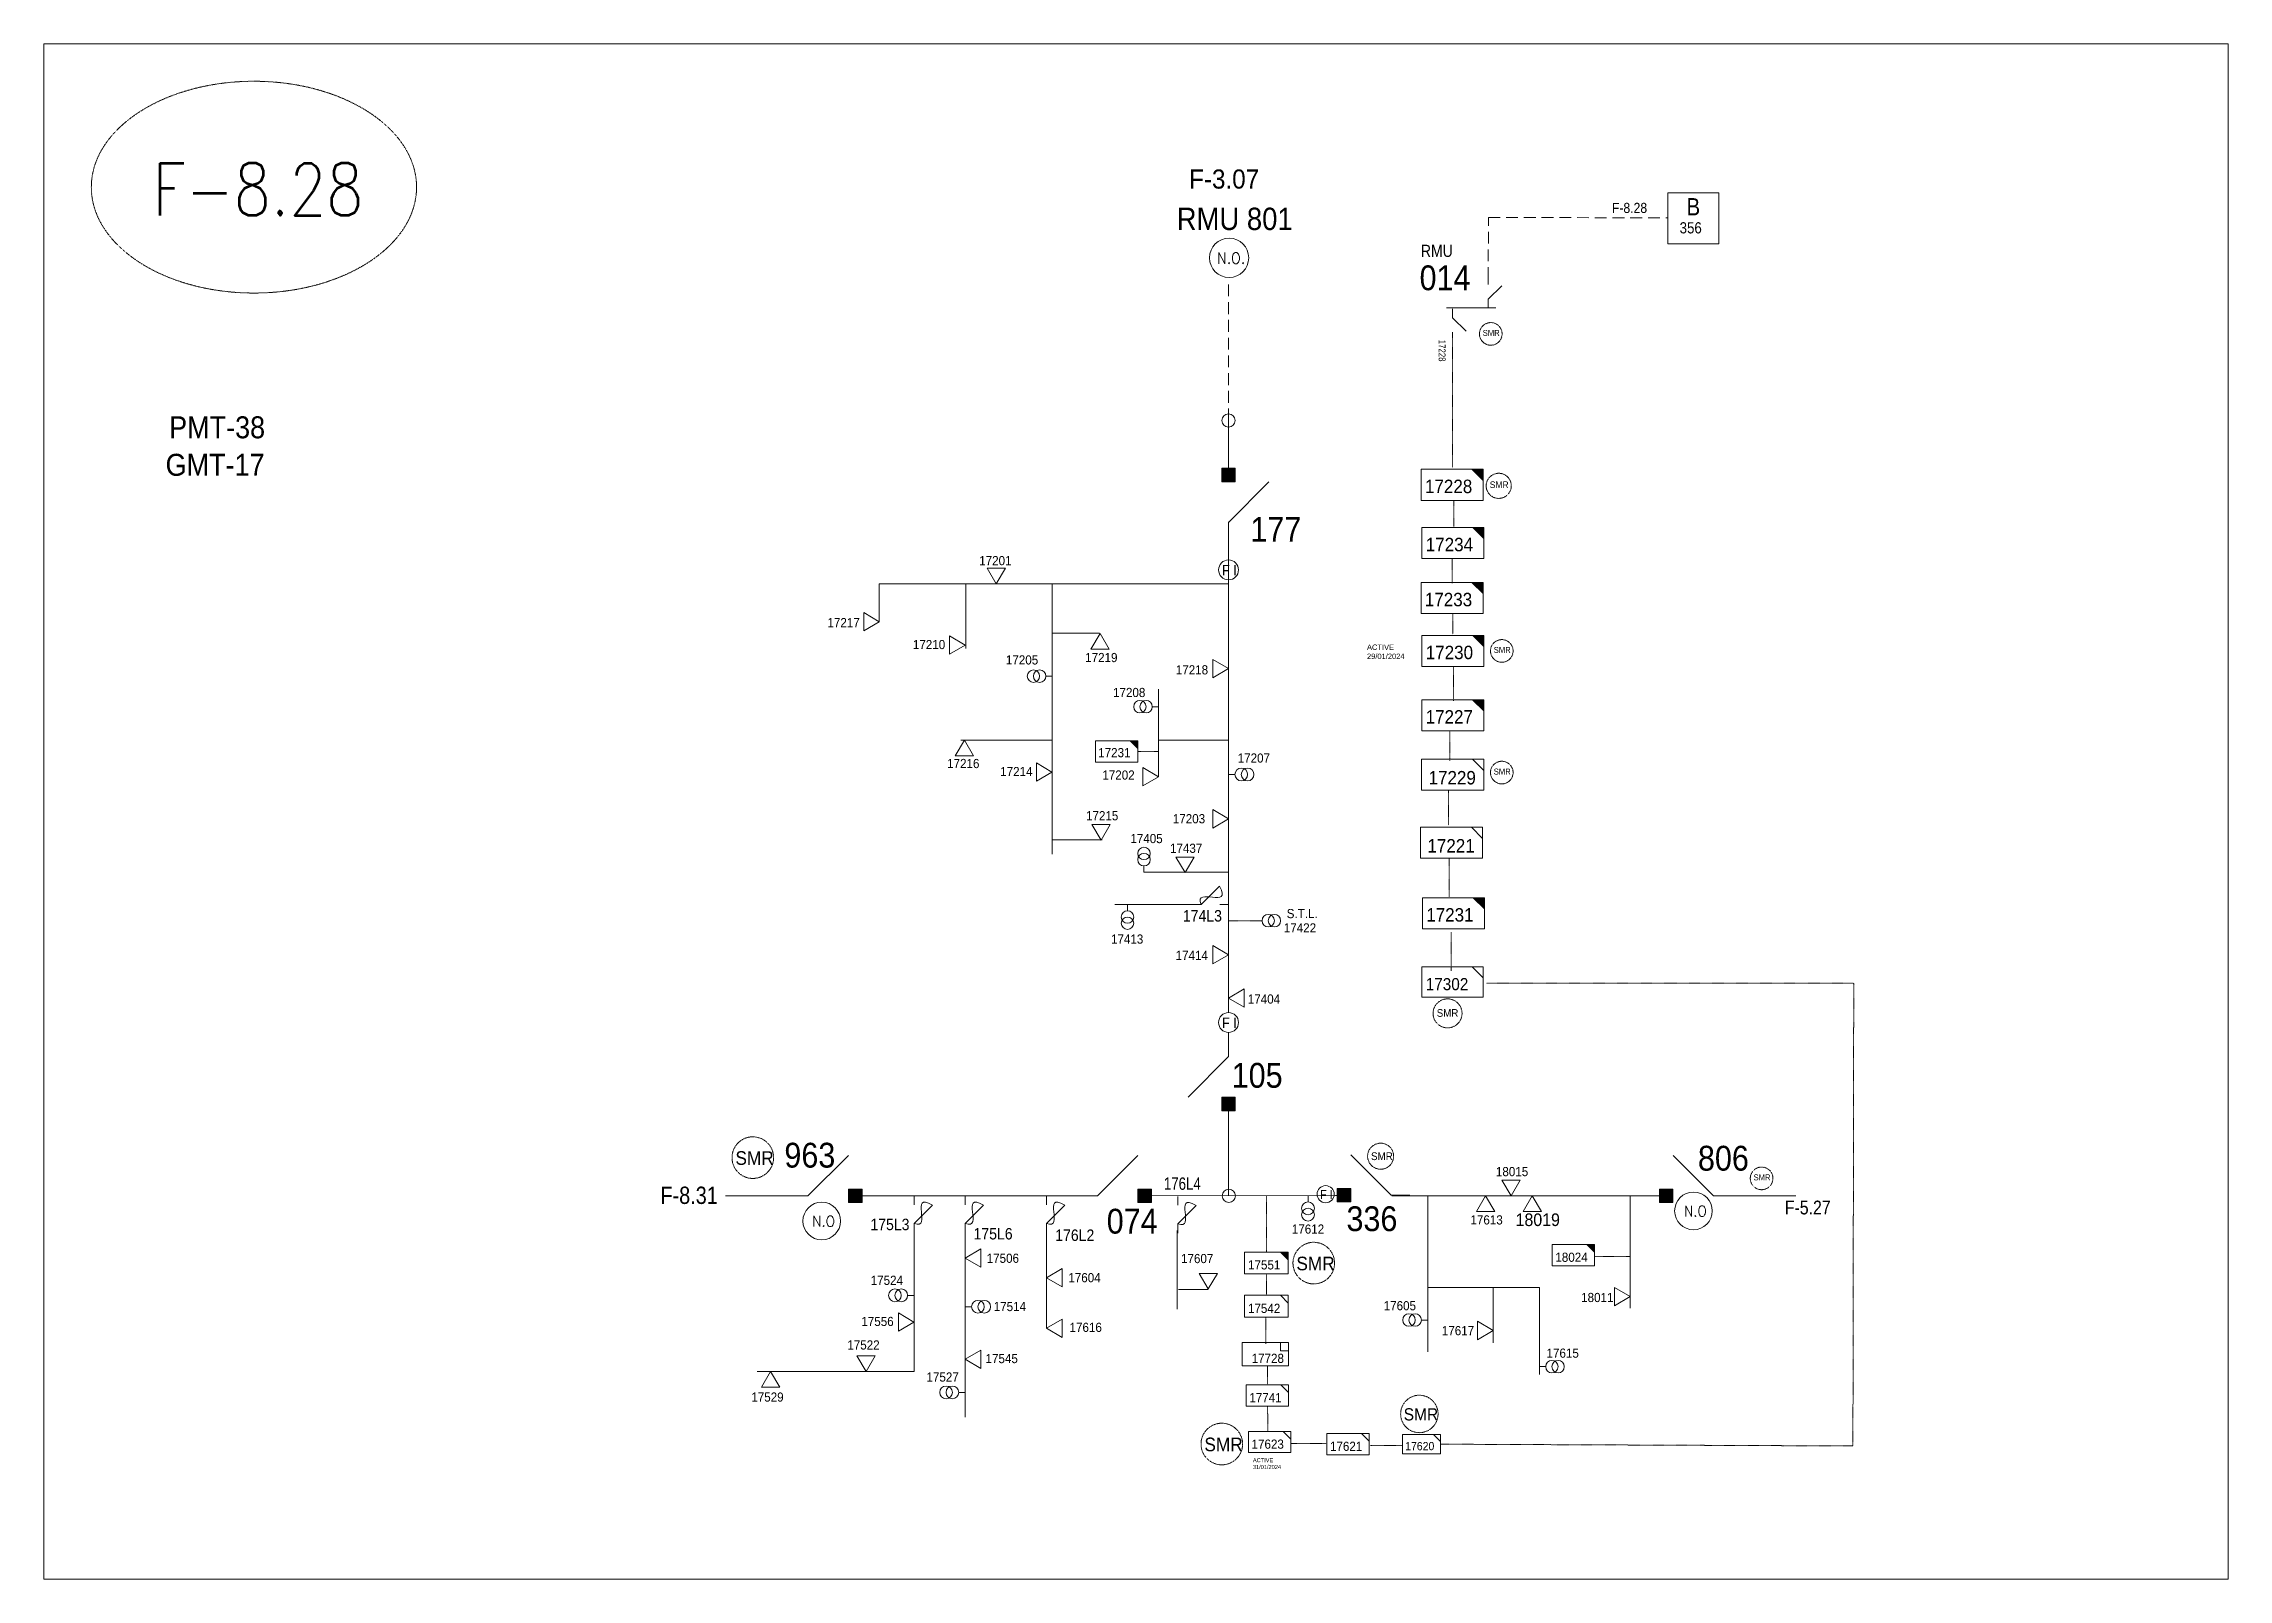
# Model space of a CAD drawing. Header units: metres. Extents: x 65984 to 144644, y -19036 to 23726.
# Drawn here: x 96235 to 97114, y -3818 to -3200 of the extents above; entities that cross this region are included whole.
import ezdxf
from ezdxf.enums import TextEntityAlignment as Align

# ---------------------------------------------------------------- set-up
doc = ezdxf.new("R2010")
doc.units = ezdxf.units.M
doc.header["$MEASUREMENT"] = 0
for name, pattern in [('DGN Style 2', [0.023128, 0, -0.023128]), ('DGN Style 3', [0.013877, 0, -0.013877]), ('HIDDEN2', [2381.25, 1587.5, -793.75])]:
    doc.linetypes.add(name, pattern=pattern)
doc.layers.get('0').update_dxf_attribs({"color": 95, "lineweight": 40})
for name, color, linetype, lineweight in [('ABS', 7, 'Continuous', 40), ('ABS NUMBER', 112, 'Continuous', 30), ('d_eos', 111, 'Continuous', 40), ('d_eos no', 121, 'Continuous', 40), ('d_fco', 5, 'Continuous', 40), ('d_fco text', 95, 'Continuous', 40), ('d_oh branch', 94, 'Continuous', 40), ('d_switch', 95, 'Continuous', 40), ('d_tf', 1, 'Continuous', 40), ('d_tf no', 6, 'Continuous', 40), ('d_tf_200', 1, 'Continuous', 40), ('d_ug cable', 95, 'Continuous', 40), ('EARTH FAULT INDICATOR', 95, 'Continuous', 40), ('FDR  1  05', 172, 'Continuous', 40), ('fedr no', 95, 'Continuous', 40), ('GRID STATION  04', 7, 'Continuous', 40), ('Level 37', 7, 'Continuous', 0), ('O H MAIN FEEDER', 4, 'Continuous', 100), ('SW N O', 114, 'Continuous', 30)]:
    doc.layers.add(name, color=color, linetype=linetype, lineweight=lineweight)
doc.styles.add('NASKHF', font='naskhf.shx', dxfattribs={"height": 8})
doc.styles.add('Style-Andalus', font='andlso.ttf')
doc.styles.add('Style-Arial', font='arial.ttf')
doc.styles.add('Style-ENGINEERING', font='ENGINEERING.shx')
doc.styles.add('Style-msdefault', font='msdefault.shx')
doc.styles.add('Style-STANDARD', font='STANDARD.shx')

msp = doc.modelspace()

# ---------------------------------------------------------------- texts
at = {"layer": 'ABS NUMBER', "color": 2, "lineweight": 13, "style": 'Style-Arial', "width": 0.88}
for s, height, p in [('RMU 801 ', 9, (96740.71, -3265.97)), ('806', 10, (96921.37, -3643.82))]:
    msp.add_text(s, height=height, dxfattribs=at).set_placement(p, align=Align.TOP_RIGHT)
at = {"layer": 'ABS NUMBER', "color": 7, "lineweight": 13, "style": 'Style-Arial', "width": 0.88}
for s, p in [('177', (96741.11, -3390.53)), ('105', (96733.57, -3610.43))]:
    msp.add_text(s, height=10, dxfattribs=at).set_placement(p, align=Align.TOP_RIGHT)
at = {"layer": 'ABS NUMBER', "color": 2, "lineweight": 13, "style": 'Style-Arial', "width": 0.88}
msp.add_text('963', height=10, rotation=359.99999, dxfattribs=at).set_placement((96532.89, -3642.6), align=Align.TOP_LEFT)
at = {"layer": 'ABS NUMBER', "color": 7, "lineweight": 13, "style": 'Style-Arial', "width": 0.88}
msp.add_text('074', height=10, rotation=359.99999, dxfattribs=at).set_placement((96662.73, -3669.19), align=Align.TOP_LEFT)
at = {"layer": 'ABS NUMBER', "color": 2, "lineweight": 13, "style": 'Style-Arial', "width": 0.88}
msp.add_text('336', height=10, rotation=360, dxfattribs=at).set_placement((96779.8, -3668.19), align=Align.TOP_RIGHT)
at = {"layer": 'd_eos no', "color": 2, "linetype": 'Continuous', "lineweight": 13, "style": 'Style-Arial', "width": 0.88}
msp.add_text('014', height=10, dxfattribs=at).set_placement((96788.74, -3289.21), align=Align.TOP_LEFT)
at = {"layer": 'd_eos no', "color": 7, "linetype": 'Continuous', "lineweight": 13, "style": 'Style-Arial', "width": 0.88}
for s, p in [('PMT-38', (96285.07, -3350.01)), ('GMT-17', (96283.64, -3365.1))]:
    msp.add_text(s, height=8.843, dxfattribs=at).set_placement(p, align=Align.TOP_LEFT)
at = {"layer": 'd_fco text', "color": 17, "linetype": 'Continuous', "lineweight": 13, "style": 'Style-msdefault', "width": 0.916667}
msp.add_text('174L3', height=4.616, dxfattribs=at).set_placement((96709.14, -3553.49), align=Align.RIGHT)
at = {"layer": 'd_fco text', "color": 17, "linetype": 'Continuous', "lineweight": 13, "style": 'Style-msdefault', "width": 0.8}
msp.add_text('176L4', height=5, dxfattribs=at).set_placement((96685.74, -3656.55), align=Align.TOP_LEFT)
at = {"layer": 'd_fco text', "color": 7, "linetype": 'Continuous', "lineweight": 13, "style": 'Style-msdefault', "width": 0.916667}
for s, p in [('175L3', (96583.27, -3673.19)), ('175L6', (96624.82, -3676.93)), ('176L2', (96657.72, -3677.52))]:
    msp.add_text(s, height=4.616, dxfattribs=at).set_placement(p, align=Align.TOP_RIGHT)
at = {"layer": 'd_switch', "color": 7, "linetype": 'Continuous', "lineweight": 13, "style": 'Style-msdefault', "width": 0.9}
msp.add_text('F-8.28', height=4.085, rotation=0.00046, dxfattribs=at).set_placement((96866.2, -3264.02), align=Align.TOP_LEFT)
at = {"layer": 'd_tf no', "color": 55, "linetype": 'Continuous', "lineweight": 13, "style": 'Style-msdefault', "width": 0.945946}
msp.add_text('F-3.07', height=7.714, dxfattribs=at).set_placement((96695.92, -3250.57), align=Align.TOP_LEFT)
at = {"layer": 'd_tf no', "color": 1, "linetype": 'Continuous', "lineweight": 40, "style": 'Style-msdefault', "width": 0.945946}
for height, p in [(2.428, (96814.19, -3315.2)), (2.697, (96817.02, -3376.21)), (2.428, (96818.63, -3442.89)), (2.428, (96818.63, -3491.87)), (3.098, (96795.66, -3588.77)), (5.488, (96513.18, -3646)), (3.13, (96769.17, -3646.44)), (2.428, (96923.27, -3655.32)), (5.488, (96739.12, -3688.48)), (4.939, (96782.35, -3749.51)), (5.488, (96702.08, -3761.35))]:
    msp.add_text('SMR', height=height, dxfattribs=at).set_placement(p, align=Align.TOP_LEFT)
at = {"layer": 'd_tf no', "color": 2, "linetype": 'Continuous', "lineweight": 13, "style": 'Style-msdefault', "width": 0.945946}
for s, height, p in [('17228', 5.417, (96790.91, -3375.51)), ('17229', 5.417, (96792.35, -3492.86)), ('17302', 4.875, (96791.22, -3576.26)), ('17551', 3.7, (96719.65, -3689.92)), ('17620', 3.33, (96782.95, -3763.11))]:
    msp.add_text(s, height=height, dxfattribs=at).set_placement(p, align=Align.TOP_LEFT)
at = {"layer": 'd_tf no', "color": 17, "linetype": 'Continuous', "lineweight": 13, "style": 'Style-msdefault', "width": 0.945946}
for s, height, p in [('17234', 5.417, (96791.23, -3398.94)), ('17201', 3.7, (96611.37, -3406.27)), ('17233', 5.417, (96790.87, -3421.09)), ('17217', 3.7, (96550.24, -3431.23)), ('17210', 3.7, (96584.65, -3440.08)), ('17205', 3.7, (96622.11, -3446.26)), ('17219', 3.7, (96654.05, -3445.31)), ('17218', 3.7, (96690.56, -3450.26)), ('17208', 3.7, (96665.27, -3459.38)), ('17227', 5.417, (96791.18, -3468.35)), ('17231', 3.7, (96659.29, -3483.61)), ('17216', 3.7, (96598.44, -3487.99)), ('17214', 3.7, (96619.82, -3491.23)), ('17202', 3.7, (96660.96, -3492.64)), ('17207', 3.7, (96715.48, -3485.79)), ('17215', 3.7, (96654.38, -3509.02)), ('17203', 3.7, (96689.35, -3510.23)), ('17437', 3.7, (96688.21, -3522.13)), ('17221', 5.417, (96791.89, -3520.27)), ('17422', 3.7, (96734.05, -3554.2)), ('S.T.L.', 3.7, (96735.22, -3548.43)), ('17231', 5.417, (96791.43, -3548.1)), ('17413', 3.7, (96664.44, -3558.7)), ('17414', 3.7, (96690.46, -3565.28)), ('17404', 3.7, (96719.56, -3582.84)), ('17612', 3.7, (96737.29, -3675.51)), ('18019', 5.075, (96827.42, -3671.06)), ('18024', 3.7, (96843.44, -3686.85)), ('17506', 3.7, (96614.38, -3687.26)), ('17604', 3.7, (96647.26, -3695.08)), ('17607', 3.7, (96692.66, -3687.38)), ('17524', 3.7, (96567.66, -3696.15)), ('18011', 3.7, (96853.82, -3703.06)), ('17514', 3.7, (96617.21, -3706.7)), ('17542', 3.7, (96719.62, -3707.44)), ('17605', 3.7, (96774.29, -3706.37)), ('17522', 3.7, (96558.25, -3722.17)), ('17616', 3.7, (96647.75, -3715.09)), ('17617', 3.7, (96797.71, -3716.4)), ('17545', 3.7, (96613.91, -3727.66)), ('17741', 3.7, (96720.17, -3743.4)), ('17621', 3.7, (96752.65, -3763))]:
    msp.add_text(s, height=height, dxfattribs=at).set_placement(p, align=Align.TOP_LEFT)
at = {"layer": 'd_tf no', "color": 131, "linetype": 'Continuous', "lineweight": 13, "style": 'Style-msdefault', "width": 0.945946}
for s, height, p in [('17230', 5.417, (96791.23, -3442.4)), ('17623', 3.7, (96721.06, -3762.13))]:
    msp.add_text(s, height=height, dxfattribs=at).set_placement(p, align=Align.TOP_LEFT)
at = {"layer": 'd_tf no', "color": 17, "linetype": 'Continuous', "lineweight": 13, "style": 'Style-msdefault', "width": 0.945946}
for s, p in [('17405', (96685.27, -3518.22)), ('17728', (96734.11, -3727.57)), ('17615', (96852.89, -3725.48)), ('17527', (96603.13, -3735.11))]:
    msp.add_text(s, height=3.7, dxfattribs=at).set_placement(p, align=Align.TOP_RIGHT)
for s, p in [('18015', (96819.48, -3656.06)), ('17613', (96809.23, -3675.51)), ('17529', (96519.57, -3746.87))]:
    msp.add_text(s, height=3.7, dxfattribs=at).set_placement(p)
msp.add_text('17556', height=3.7, rotation=360, dxfattribs=at).set_placement((96576.91, -3712.71), align=Align.TOP_RIGHT)
at = {"layer": 'd_tf no', "color": 131, "linetype": 'Continuous', "lineweight": 40, "attachment_point": 1, "style": 'NASKHF'}
for s, insert, char_height in [('\\Fmsdefault;\\H1x;\\W0.945946;ACTIVE\\P29/01/2024', (96767.56, -3441.91), 2.198), ('\\Fmsdefault;\\H1x;\\W0.945946;ACTIVE\\P31/01/2024', (96721.61, -3769.61), 1.6462)]:
    msp.add_mtext(s, dxfattribs=dict(at, insert=insert, char_height=char_height))
at = {"layer": 'fedr no', "color": 6, "linetype": 'Continuous', "lineweight": 13, "style": 'Style-STANDARD', "width": 0.909091}
msp.add_text('F-8.28', height=20.987, dxfattribs=at).set_placement((96320.81, -3258.56), align=Align.MIDDLE_CENTER)
at = {"layer": 'GRID STATION  04', "color": 17, "linetype": 'Continuous', "lineweight": 13, "ltscale": 1.280479, "style": 'Style-msdefault', "width": 0.888889}
msp.add_text('B', height=6.95, rotation=0.00046, dxfattribs=at).set_placement((96896.25, -3262.11), align=Align.TOP_LEFT)
at = {"layer": 'GRID STATION  04', "color": 17, "linetype": 'Continuous', "lineweight": 13, "style": 'Style-msdefault', "width": 0.888889}
msp.add_text('356', height=4.503, rotation=0.00046, dxfattribs=at).set_placement((96893.49, -3271.83), align=Align.TOP_LEFT)
at = {"layer": 'Level 37', "color": 2, "linetype": 'Continuous', "lineweight": 13, "style": 'Style-msdefault', "width": 0.86}
msp.add_text('RMU', height=4.9, rotation=0.00037, dxfattribs=at).set_placement((96802.11, -3280.91), align=Align.TOP_RIGHT)
at = {"layer": 'Level 37', "color": 7, "linetype": 'Continuous', "lineweight": 13, "style": 'Style-ENGINEERING', "width": 0.857143}
msp.add_text('17228', height=2.753, rotation=270, dxfattribs=at).set_placement((96799.21, -3327.94), align=Align.TOP_RIGHT)
at = {"layer": 'Level 37', "color": 55, "linetype": 'Continuous', "lineweight": 13, "ltscale": 1.689006, "style": 'Style-ENGINEERING', "width": 0.857143}
msp.add_text('F-8.31', height=6.975, dxfattribs=at).set_placement((96506.07, -3660.26), align=Align.TOP_RIGHT)
at = {"layer": 'Level 37', "color": 55, "linetype": 'Continuous', "lineweight": 13, "ltscale": 1.416626, "style": 'Style-ENGINEERING', "width": 0.857143}
msp.add_text('F-5.27', height=5.574, dxfattribs=at).set_placement((96954.32, -3665.89), align=Align.TOP_RIGHT)

# ---------------------------------------------------------------- blocks, each defined once
blk = doc.blocks.new('*U1116')
at = {"layer": 'd_eos', "color": 2, "linetype": 'Continuous', "lineweight": 13, "ltscale": 0.542324}
for p, q in [((-10.9, 12), (-10.9, 14.8)), ((-10.9, 4.8), (-4.1, 11.4)), ((-10.9, 0.2), (-10.9, 4.8)), ((-13.9, -0.2), (10.9, -0.2)), ((7.1, -0.2), (7.1, -4.7)), ((7.1, -4.7), (13.9, -11.4)), ((7.1, -12), (7.1, -14.8))]:
    blk.add_line(p, q, dxfattribs=at)
at = {"layer": 'd_ug cable', "color": 2, "linetype": 'DGN Style 2', "lineweight": 13, "extrusion": (0, 0, -1), "flags": 128}
blk.add_lwpolyline([(-7.1, -14.8), (-7.1, -14.8)], close=True, dxfattribs=at)
blk = doc.blocks.new('ABS2_1_1')
at = {"color": 0, "linetype": 'ByBlock', "lineweight": -2, "ltscale": 500}
for q in [(-29900, 43500), (0, 0)]:
    blk.add_line((0, 13600), q, dxfattribs=at)
at = {"color": 0, "linetype": 'ByBlock', "lineweight": -2, "ltscale": 500, "flags": 128}
for points in [[(5000, 43600), (-5000, 43600), (-5000, 53600), (5000, 53600)], [(3791, 49653), (3791, 49653), (3791, 49653)]]:
    blk.add_lwpolyline(points, close=True, dxfattribs=at)
at = {"color": 0, "linetype": 'ByBlock', "lineweight": -2, "ltscale": 500}
for points in [[(5000, 43600), (-5000, 43600), (5000, 53600), (-5000, 53600)], [(3791, 49653), (3791, 49653), (3791, 49653)]]:
    blk.add_solid(points, dxfattribs=at)
blk = doc.blocks.new('*U1006')
at = {"layer": 'EARTH FAULT INDICATOR', "color": 2, "linetype": 'Continuous', "lineweight": 13}
blk.add_circle((0.02, 0.13), 4, dxfattribs=at)
at = {"layer": 'EARTH FAULT INDICATOR', "color": 2, "lineweight": 13, "style": 'Style-Andalus', "width": 0.9}
blk.add_text('F I', height=4.234, dxfattribs=at).set_placement((-2.61, 2.11), align=Align.TOP_LEFT)
blk = doc.blocks.new('TFU_137')
at = {"layer": 'd_tf_200', "color": 17, "linetype": 'Continuous', "lineweight": 13}
blk.add_line((0, 10), (0, 0), dxfattribs=at)
for centre in [(0, 30), (0, 20)]:
    blk.add_circle(centre, 10, dxfattribs=at)
blk = doc.blocks.new('*U1242')
at = {"layer": 'd_fco', "color": 17, "linetype": 'Continuous', "lineweight": 13}
blk.add_line((-4.6, 4.2), (-10.1, 4.2), dxfattribs=at)
at = {"layer": 'd_fco', "color": 17, "linetype": 'Continuous', "lineweight": 13, "flags": 128}
blk.add_lwpolyline([(13, 4.2), (7.1, 4.2), (-4.4, -7.3)], dxfattribs=at)
at = {"layer": 'd_fco', "color": 17, "linetype": 'Continuous', "lineweight": 13}
blk.add_open_spline([(-4.4, -7.3), (-13, 7.7), (11.6, -7.7), (7.1, 4.2)], degree=3, dxfattribs=at)
blk = doc.blocks.new('TF_8')
at = {"color": 0, "linetype": 'ByBlock', "lineweight": -2}
blk.add_line((6.3, 4.95), (9.9, 1.35), dxfattribs=at)
blk.add_3dface([(-10.1, 4.95), (9.9, 4.95), (9.9, -5.05), (-10.1, -5.05)], dxfattribs=at)
blk = doc.blocks.new('exist.us-1000kva')
at = {"color": 0, "linetype": 'ByBlock', "lineweight": -2, "flags": 128}
blk.add_lwpolyline([(40, 12.9), (32.8, 20), (40, 20)], close=True, dxfattribs=at)
at = {"color": 0, "linetype": 'ByBlock', "lineweight": -2, "extrusion": (0, 0, -1)}
blk.add_solid([(-40, 12.9), (-32.8, 20), (-40, 20)], dxfattribs=at)
at = {"color": 0, "linetype": 'ByBlock', "lineweight": -2, "xscale": 2, "yscale": 2}
blk.add_blockref('TF_8', (20.2, 10.1), dxfattribs=at)
blk = doc.blocks.new('*U1012')
at = {"layer": 'd_fco', "color": 7, "linetype": 'Continuous', "lineweight": 13}
blk.add_line((-4.6, 4.2), (-10.1, 4.2), dxfattribs=at)
at = {"layer": 'd_fco', "color": 7, "linetype": 'Continuous', "lineweight": 13, "flags": 128}
blk.add_lwpolyline([(13, 4.2), (7.1, 4.2), (-4.4, -7.3)], dxfattribs=at)
at = {"layer": 'd_fco', "color": 7, "linetype": 'Continuous', "lineweight": 13}
blk.add_open_spline([(-4.4, -7.3), (-13, 7.7), (11.6, -7.7), (7.1, 4.2)], degree=3, dxfattribs=at)
blk = doc.blocks.new('TF3')
at = {"color": 0, "linetype": 'ByBlock', "lineweight": -2}
for p, q in [((11.3, 9), (18.3, 9)), ((18.3, 9), (18.3, 2))]:
    blk.add_line(p, q, dxfattribs=at)
at = {"color": 0, "linetype": 'ByBlock', "lineweight": -2, "flags": 128}
blk.add_lwpolyline([(18.3, 2), (11.3, 2), (11.3, 9)], dxfattribs=at)
at = {"color": 0, "linetype": 'ByBlock', "lineweight": -2}
blk.add_3dface([(-21.7, 9), (18.3, 9), (18.3, -11), (-21.7, -11)], dxfattribs=at)
blk = doc.blocks.new('TRA1_1236')
at = {"layer": 'd_tf', "color": 17, "linetype": 'Continuous', "lineweight": 13, "ltscale": 0.000236361, "flags": 128}
blk.add_lwpolyline([(10.1, -17), (0.1, 0), (-9.9, -17)], close=True, dxfattribs=at)
blk = doc.blocks.new('TRA1_1235')
at = {"layer": 'd_tf', "color": 17, "linetype": 'Continuous', "lineweight": 13, "ltscale": 0.000236361, "xscale": 1.000046566207833, "yscale": 1.000046566207833, "zscale": 1.000046566207833, "rotation": 180}
blk.add_blockref('TRA1_1236', (0, 0), dxfattribs=at)
blk = doc.blocks.new('TRA1_1238')
at = {"layer": 'd_tf', "color": 17, "linetype": 'Continuous', "lineweight": 13, "ltscale": 0.000236361, "extrusion": (0, 0, -1), "flags": 128}
blk.add_lwpolyline([(-10, -17), (0, 0), (10, -17)], close=True, dxfattribs=at)
blk = doc.blocks.new('TRA1_1237')
at = {"layer": 'd_tf', "color": 17, "linetype": 'Continuous', "lineweight": 13, "ltscale": 0.000236361, "xscale": 1.000046566207833, "yscale": 1.000046566207833, "zscale": 1.000046566207833, "rotation": 180}
blk.add_blockref('TRA1_1238', (0, 0), dxfattribs=at)
blk = doc.blocks.new('TRA1_1240')
at = {"layer": 'd_tf', "color": 17, "linetype": 'Continuous', "lineweight": 13, "ltscale": 0.000236265, "flags": 128}
blk.add_lwpolyline([(10, -17), (0, 0), (-10, -17)], close=True, dxfattribs=at)
blk = doc.blocks.new('TRA1_1239')
at = {"layer": 'd_tf', "color": 17, "linetype": 'Continuous', "lineweight": 13, "ltscale": 0.000236265, "xscale": 1.000046566207834, "yscale": 1.000046566207834, "zscale": 1.000046566207834, "rotation": 180}
blk.add_blockref('TRA1_1240', (0, 0), dxfattribs=at)
blk = doc.blocks.new('*U3118')
at = {"layer": 'FDR  1  05', "color": 17, "linetype": 'Continuous', "lineweight": 13, "flags": 128}
blk.add_lwpolyline([(20, 10), (20, 2.8), (12.8, 10)], close=True, dxfattribs=at)
at = {"layer": 'FDR  1  05', "color": 17, "linetype": 'Continuous', "lineweight": 13, "xscale": 2, "yscale": 2, "rotation": 359.9999999999999}
blk.add_blockref('TF_8', (0.2, 0.1), dxfattribs=at)
blk = doc.blocks.new('*U3119')
at = {"layer": 'FDR  1  05', "color": 2, "linetype": 'Continuous', "lineweight": 13, "flags": 128}
blk.add_lwpolyline([(20, 10), (20, 2.8), (12.8, 10)], close=True, dxfattribs=at)
at = {"layer": 'FDR  1  05', "color": 2, "linetype": 'Continuous', "lineweight": 13, "xscale": 2, "yscale": 2, "rotation": 359.9999999999999}
blk.add_blockref('TF_8', (0.2, 0.1), dxfattribs=at)
blk = doc.blocks.new('TRA1_1242')
at = {"layer": 'd_tf', "color": 17, "linetype": 'Continuous', "lineweight": 13, "ltscale": 0.000215867, "flags": 128}
blk.add_lwpolyline([(10, -17), (0, 0), (-10, -17)], close=True, dxfattribs=at)
blk = doc.blocks.new('TRA1_1241')
at = {"layer": 'd_tf', "color": 17, "linetype": 'Continuous', "lineweight": 13, "ltscale": 0.000215867, "xscale": 1.000046566207833, "yscale": 1.000046566207833, "zscale": 1.000046566207833, "rotation": 180}
blk.add_blockref('TRA1_1242', (0, 0), dxfattribs=at)
blk = doc.blocks.new('*U3617')
at = {"layer": 'SW N O', "color": 3, "lineweight": 13, "ltscale": 0.426762}
blk.add_circle((0, 0), 16.8, dxfattribs=at)
at = {"layer": 'SW N O', "color": 3, "lineweight": 13, "style": 'Style-STANDARD'}
blk.add_text('N.O', height=9.6, dxfattribs=at).set_placement((1.7, -0.2), align=Align.MIDDLE_CENTER)
blk = doc.blocks.new('*U3858')
at = {"layer": 'FDR  1  05', "color": 2, "linetype": 'Continuous', "lineweight": 13, "flags": 128}
blk.add_lwpolyline([(20, 10), (20, 2.8), (12.8, 10)], close=True, dxfattribs=at)
at = {"layer": 'FDR  1  05', "color": 2, "linetype": 'Continuous', "lineweight": 13, "xscale": 2, "yscale": 2, "rotation": 359.9999999999999}
blk.add_blockref('TF_8', (0.2, 0.1), dxfattribs=at)
blk = doc.blocks.new('*U1446')
at = {"layer": 'SW N O', "color": 3, "lineweight": 13, "ltscale": 0.426762}
blk.add_circle((0, 0), 16.8, dxfattribs=at)
at = {"layer": 'SW N O', "color": 3, "lineweight": 13, "style": 'Style-STANDARD'}
blk.add_text('N.O.', height=9.6, dxfattribs=at).set_placement((1.7, -0.2), align=Align.MIDDLE_CENTER)

# ---------------------------------------------------------------- linework, layer by layer
at = {"layer": 'd_oh branch', "color": 17, "linetype": 'Continuous', "lineweight": 13}
for p, q in [((96571.12, -3417.52), (96711.79, -3417.52)), ((96571.12, -3432.76), (96571.12, -3417.52)), ((96606, -3443.51), (96606, -3417.52)), ((96640.69, -3417.52), (96640.69, -3526.39)), ((96640.69, -3437.4), (96659.85, -3437.4)), ((96683.59, -3459.86), (96683.59, -3495.15)), ((96604.02, -3480.42), (96640.69, -3480.42)), ((96683.59, -3480.45), (96711.79, -3480.45)), ((96640.69, -3520.55), (96660.93, -3520.55)), ((96677.74, -3533.65), (96711.79, -3533.65)), ((96665.99, -3546.67), (96697.92, -3546.67)), ((96792.01, -3726.77), (96792.01, -3663.98)), ((96873.53, -3709.25), (96873.53, -3663.98)), ((96585.1, -3734.76), (96585.1, -3676.88)), ((96605.71, -3753.13), (96605.71, -3676.96)), ((96691.15, -3709.64), (96691.15, -3677.89)), ((96638.42, -3717.32), (96638.42, -3678.87)), ((96703.54, -3701.66), (96691.66, -3701.66)), ((96792.01, -3700.92), (96837.03, -3700.92)), ((96818.42, -3723.2), (96818.42, -3700.92)), ((96837.03, -3735.94), (96837.03, -3700.92)), ((96585.1, -3734.76), (96521.99, -3734.76))]:
    msp.add_line(p, q, dxfattribs=at)
at = {"layer": 'd_ug cable', "color": 17, "linetype": 'DGN Style 3', "lineweight": 13}
for p, q in [((96802.03, -3370.45), (96802.03, -3316.61)), ((96802.51, -3394.39), (96802.51, -3383.72)), ((96801.84, -3407.27), (96801.84, -3417.15)), ((96802.13, -3429.71), (96802.13, -3437.9)), ((96802.41, -3451.06), (96802.41, -3464.59)), ((96800.95, -3476.91), (96800.95, -3488.75)), ((96675.3, -3485.03), (96683.59, -3485.03)), ((96800.45, -3500.62), (96800.45, -3514.68)), ((96800.72, -3543.59), (96800.72, -3528.02)), ((96711.77, -3553.16), (96722.77, -3553.16)), ((96711.77, -3553.16), (96722.77, -3553.16)), ((96801.48, -3573.3), (96801.48, -3557.74)), ((96815.66, -3578.31), (96963.62, -3578.31)), ((96963.29, -3764.72), (96963.62, -3578.31)), ((96727.06, -3686.62), (96727.07, -3663.92)), ((96727.06, -3704.04), (96727.06, -3695.4)), ((96859.22, -3688.35), (96873.53, -3688.35)), ((96726.76, -3713.11), (96726.76, -3723.6)), ((96727.43, -3732.37), (96727.43, -3740.12)), ((96727.65, -3758.67), (96727.51, -3748.67)), ((96751.17, -3763.67), (96737.04, -3763.67)), ((96781.71, -3764.59), (96768.99, -3764.59)), ((96797.16, -3764), (96963.29, -3764.72))]:
    msp.add_line(p, q, dxfattribs=at)
at = {"layer": 'd_ug cable', "color": 17, "linetype": 'HIDDEN2', "lineweight": 13, "ltscale": 0.003}
msp.add_lwpolyline([(96816.41, -3294.7), (96816.46, -3269.97), (96888.47, -3270.01), (96888.47, -3270.01), (96888.47, -3270.01)], dxfattribs=at)
at = {"layer": 'd_ug cable', "color": 6, "linetype": 'HIDDEN2', "lineweight": 13, "ltscale": 0.003}
msp.add_lwpolyline([(96711.79, -3351.68), (96711.79, -3295.71)], dxfattribs=at)
at = {"layer": 'd_ug cable', "color": 2, "linetype": 'DGN Style 3', "lineweight": 13}
for centre, radius in [((96817.42, -3316.81), 4.56), ((96820.62, -3378), 5.06), ((96821.86, -3444.5), 4.56), ((96821.86, -3493.49), 4.56), ((96800.01, -3590.48), 5.84), ((96520.17, -3648.58), 8.38), ((96773.05, -3648.01), 5.25), ((96926.51, -3656.94), 4.56), ((96746.12, -3691.06), 8.38), ((96788.65, -3751.82), 7.54), ((96709.08, -3763.93), 8.38)]:
    msp.add_circle(centre, radius, dxfattribs=at)
at = {"layer": 'fedr no', "color": 82, "linetype": 'DGN Style 3', "lineweight": 13, "true_color": 0x1dc70e}
msp.add_ellipse((96319.23, -3257.7), major_axis=(65.5, 0), ratio=0.651175, dxfattribs=at)
at = {"layer": 'GRID STATION  04', "color": 17, "linetype": 'Continuous', "lineweight": 13, "ltscale": 0.437972, "flags": 128}
msp.add_lwpolyline([(96888.68, -3280.48), (96888.68, -3260.05), (96909.3, -3260.05), (96909.3, -3280.48)], close=True, dxfattribs=at)
at = {"layer": 'O H MAIN FEEDER', "color": 6, "lineweight": 13, "ltscale": 0.488306}
msp.add_line((96711.79, -3370.93), (96711.79, -3351.68), dxfattribs=at)
at = {"layer": 'O H MAIN FEEDER', "color": 17, "lineweight": 13, "ltscale": 0.488306}
for p, q in [((96711.79, -3393.65), (96711.79, -3392.5)), ((96711.79, -3590.15), (96711.79, -3400.13)), ((96711.79, -3603.85), (96711.79, -3598.15)), ((96711.79, -3663.98), (96711.79, -3629.69))]:
    msp.add_line(p, q, dxfattribs=at)
at = {"layer": 'O H MAIN FEEDER', "color": 6, "lineweight": 13, "ltscale": 30}
msp.add_line((96540.52, -3663.98), (96509.22, -3663.98), dxfattribs=at)
at = {"layer": 'O H MAIN FEEDER', "color": 17, "lineweight": 13, "ltscale": 30}
for p, q in [((96603.3, -3663.98), (96564.17, -3663.98)), ((96655.79, -3663.98), (96603.3, -3663.98)), ((96754.91, -3663.88), (96678.19, -3663.98)), ((96888.8, -3663.98), (96777.62, -3663.98))]:
    msp.add_line(p, q, dxfattribs=at)
at = {"layer": 'O H MAIN FEEDER', "color": 2, "lineweight": 13, "ltscale": 30}
msp.add_line((96760.64, -3663.88), (96754.91, -3663.88), dxfattribs=at)
at = {"layer": 'O H MAIN FEEDER', "color": 13, "lineweight": 13, "ltscale": 0.000258801}
msp.add_line((96940.34, -3663.98), (96914.52, -3663.98), dxfattribs=at)
at = {"layer": 'O H MAIN FEEDER', "color": 140, "linetype": 'Continuous', "lineweight": 13, "flags": 128}
msp.add_lwpolyline([(96234.54, -3199.92), (97114.49, -3199.92), (97114.49, -3818.42), (96234.54, -3818.42)], close=True, dxfattribs=at)
at = {"layer": 'O H MAIN FEEDER', "color": 6, "lineweight": 13, "ltscale": 0.488306}
msp.add_circle((96711.79, -3351.68), 2.66, dxfattribs=at)
at = {"layer": 'O H MAIN FEEDER', "color": 17, "lineweight": 13, "ltscale": 0.488306}
msp.add_circle((96711.92, -3663.98), 2.66, dxfattribs=at)

# ---------------------------------------------------------------- block references
at = {"layer": 'ABS', "color": 7, "linetype": 'Continuous', "lineweight": 13, "ltscale": 0.812883, "xscale": 0.0005446322480400586, "zscale": 0.000360672857092237}
for p, yscale, rotation in [((96711.79, -3400.13), -0.000544632248040059, 180.0000071993245), ((96711.79, -3600.5), -0.000544632248040059, 7.199324542843605e-06), ((96651.57, -3663.98), 0.0005446322480400586, 269.9999853872725)]:
    msp.add_blockref('ABS2_1_1', p, dxfattribs=dict(at, yscale=yscale, rotation=rotation))
at = {"layer": 'ABS', "color": 2, "linetype": 'Continuous', "lineweight": 13, "ltscale": 0.812883, "xscale": 0.0005446322480400586, "zscale": 0.000360672857092237}
for p, yscale, rotation in [((96534.97, -3663.98), 0.0005446322480400586, 269.9999853872725), ((96784.76, -3663.71), -0.000544632248040059, 270.0000071991901), ((96914.52, -3663.98), -0.000544632248040059, 270.0000071993246)]:
    msp.add_blockref('ABS2_1_1', p, dxfattribs=dict(at, yscale=yscale, rotation=rotation))
at = {"layer": 'd_eos', "color": 2, "linetype": 'Continuous', "lineweight": 13, "ltscale": 0.542324, "extrusion": (0, 0, -1), "xscale": 0.800382047217659, "yscale": 0.800382047217659, "zscale": 0.800382047217659, "rotation": 180}
msp.add_blockref('*U1116', (-96810.75, -3306.53), dxfattribs=at)
at = {"layer": 'd_fco', "color": 17, "linetype": 'Continuous', "lineweight": 13, "xscale": 0.643435356248278, "yscale": 0.643435356248278, "zscale": 0.643435356248278, "rotation": 180.0000000006002}
msp.add_blockref('*U1242', (96705.27, -3543.96), dxfattribs=at)
at = {"layer": 'd_fco', "color": 7, "linetype": 'Continuous', "lineweight": 13, "extrusion": (0, 0, -1), "xscale": 0.643435356248278, "yscale": 0.643435356248278, "zscale": 0.643435356248278, "rotation": 270.0000000006002}
for p in [(-96587.81, -3670.5), (-96608.42, -3670.5), (-96641.13, -3670.5)]:
    msp.add_blockref('*U1012', p, dxfattribs=at)
at = {"layer": 'd_fco', "color": 17, "linetype": 'Continuous', "lineweight": 13, "extrusion": (0, 0, -1), "xscale": 0.643435356248278, "yscale": 0.643435356248278, "zscale": 0.643435356248278, "rotation": 270.0000000006002}
msp.add_blockref('*U1242', (-96694.03, -3670.67), dxfattribs=at)
at = {"layer": 'd_tf', "color": 17, "linetype": 'Continuous', "lineweight": 13, "ltscale": 0.000236361, "xscale": 0.37, "yscale": 0.37, "zscale": 0.37}
for p, rotation in [((96618.27, -3417.51), 359.9999999999999), ((96660, -3437.44), 179.9999999999999), ((96605.36, -3480.42), 179.99999999995), ((96640.68, -3493.26), 89.99999999999997), ((96683.58, -3495.15), 89.99999999999997), ((96711.8, -3584.35), 269.9999999999999), ((96834.07, -3663.98), 180), ((96818.41, -3718.17), 89.99999999999997)]:
    msp.add_blockref('TRA1_1235', p, dxfattribs=dict(at, rotation=rotation))
at = {"layer": 'd_tf', "color": 17, "linetype": 'Continuous', "lineweight": 13, "ltscale": 0.000236265, "xscale": 0.37, "yscale": 0.37, "zscale": 0.37, "rotation": 89.99999999999994}
for p in [(96571.13, -3432.76), (96605.74, -3442.11)]:
    msp.add_blockref('TRA1_1239', p, dxfattribs=at)
at = {"layer": 'd_tf', "color": 17, "linetype": 'Continuous', "lineweight": 13, "ltscale": 0.000236361, "extrusion": (0, 0, -1)}
for name, p, xscale, yscale, zscale, rotation in [('TRA1_1235', (-96711.78, -3451.66), 0.37, 0.37, 0.37, 270.0000074140263), ('TRA1_1235', (-96711.78, -3512.16), 0.37, 0.37, 0.37, 270.0000074137724), ('TRA1_1237', (-96711.78, -3566.88), 0.3699999999999999, 0.3699999999999999, 0.3699999999999999, 270.0000081083498), ('TRA1_1235', (-96825.53, -3663.98), 0.37, 0.37, 0.37, 359.9999999999999), ('TRA1_1235', (-96815.39, -3663.99), 0.37, 0.37, 0.37, 179.9999999999999), ('TRA1_1235', (-96873.52, -3704.58), 0.37, 0.37, 0.37, 269.9999999999999)]:
    msp.add_blockref(name, p, dxfattribs=dict(at, xscale=xscale, yscale=yscale, zscale=zscale, rotation=rotation))
at = {"layer": 'd_tf', "color": 17, "linetype": 'Continuous', "lineweight": 13, "ltscale": 0.000236361, "extrusion": (0, 0, -1), "xscale": 0.37, "yscale": 0.37, "zscale": 0.37}
for p in [(-96660.43, -3520.69), (-96694.27, -3533.79)]:
    msp.add_blockref('TRA1_1235', p, dxfattribs=at)
at = {"layer": 'd_tf', "color": 17, "linetype": 'Continuous', "lineweight": 13, "ltscale": 0.000215867, "xscale": 0.37, "yscale": 0.37, "zscale": 0.37}
for p, rotation in [((96605.72, -3689.01), 269.9999999999999), ((96703.64, -3701.49), 359.9999999999999), ((96565.79, -3734.75), 359.9999999999999), ((96605.72, -3729.78), 269.9999999999999)]:
    msp.add_blockref('TRA1_1241', p, dxfattribs=dict(at, rotation=rotation))
at = {"layer": 'd_tf', "color": 17, "linetype": 'Continuous', "lineweight": 13, "ltscale": 0.000215867, "extrusion": (0, 0, -1), "xscale": 0.37, "yscale": 0.37, "zscale": 0.37}
for p, rotation in [((-96638.43, -3696.95), 89.99999999999997), ((-96585.09, -3714.84), 270.0000000002583), ((-96638.43, -3717.32), 89.99999999999997), ((-96527.32, -3734.76), 180)]:
    msp.add_blockref('TRA1_1241', p, dxfattribs=dict(at, rotation=rotation))
at = {"layer": 'd_tf_200', "color": 17, "linetype": 'Continuous', "lineweight": 13}
for p, xscale, yscale, zscale, rotation in [((96640.71, -3454.65), 0.25, 0.25, 0.25, 89.99999999999984), ((96683.59, -3466.96), 0.25, 0.25, 0.25, 89.99999999999984), ((96711.79, -3494.26), 0.2560573599939425, 0.2560573599939425, 0.2560573599939425, 269.9999993055243), ((96671.11, -3546.67), 0.25, 0.25, 0.25, 179.9999999999999), ((96722.77, -3553.16), 0.25, 0.25, 0.25, 269.9999999999999), ((96743.8, -3663.88), 0.2560573599939425, 0.2560573599939425, 0.2560573599939425, 179.9999999999998), ((96585.1, -3704.05), 0.2560573599939425, 0.2560573599939425, 0.2560573599939425, 89.99999999999984), ((96605.71, -3708.63), 0.2560573599939425, 0.2560573599939425, 0.2560573599939425, 269.9999999999998)]:
    msp.add_blockref('TFU_137', p, dxfattribs=dict(at, xscale=xscale, yscale=yscale, zscale=zscale, rotation=rotation))
at = {"layer": 'd_tf_200', "color": 17, "linetype": 'Continuous', "lineweight": 13, "extrusion": (0, 0, -1)}
for p, xscale, yscale, zscale, rotation in [((-96677.74, -3533.56), 0.25, 0.25, 0.25, 359.9999925864342), ((-96791.97, -3714), 0.25, 0.25, 0.25, 269.9999999999999), ((-96837.03, -3732.76), 0.25, 0.25, 0.25, 89.9999999999999), ((-96605.69, -3743.14), 0.2560573599939425, 0.2560573599939425, 0.2560573599939425, 269.9999999999998)]:
    msp.add_blockref('TFU_137', p, dxfattribs=dict(at, xscale=xscale, yscale=yscale, zscale=zscale, rotation=rotation))
at = {"layer": 'EARTH FAULT INDICATOR', "color": 2, "linetype": 'Continuous', "lineweight": 13}
for p in [(96711.77, -3411.99), (96711.77, -3594.29)]:
    msp.add_blockref('*U1006', p, dxfattribs=at)
at = {"layer": 'EARTH FAULT INDICATOR', "color": 2, "linetype": 'Continuous', "lineweight": 13, "xscale": 0.8587509366107936, "yscale": 0.8587509366107936, "zscale": 0.8587509366107936}
msp.add_blockref('*U1006', (96750.89, -3663.42), dxfattribs=at)
at = {"layer": 'FDR  1  05', "color": 2, "linetype": 'Continuous', "lineweight": 13, "rotation": 359.9999999999999}
for name, p, xscale, yscale, zscale in [('exist.us-1000kva', (96789.35, -3383.85), 0.6248226346118861, 0.6248226346118861, 0.6248226346118861), ('exist.us-1000kva', (96789.67, -3450.74), 0.6248226346118861, 0.6248226346118861, 0.6248226346118861), ('TF_8', (96802.19, -3494.3), 1.249645269223772, 1.249645269223772, 0.6248226346118861), ('TF_8', (96802.15, -3577.78), 1.234714388922654, 1.234714388922654, 0.4267622666565712), ('exist.us-1000kva', (96718.27, -3695.4), 0.4389465700000956, 0.4389465700000956, 0.4267622666565712)]:
    msp.add_blockref(name, p, dxfattribs=dict(at, xscale=xscale, yscale=yscale, zscale=zscale))
at = {"layer": 'FDR  1  05', "color": 17, "linetype": 'Continuous', "lineweight": 13, "rotation": 359.9999999999999}
for name, p, xscale, yscale, zscale in [('exist.us-1000kva', (96789.67, -3407.27), 0.6248226346118861, 0.6248226346118861, 0.6248226346118861), ('exist.us-1000kva', (96789.32, -3429.43), 0.6248226346118861, 0.6248226346118861, 0.6248226346118861), ('exist.us-1000kva', (96789.63, -3476.69), 0.6248226346118861, 0.6248226346118861, 0.6248226346118861), ('exist.us-1000kva', (96658.23, -3489.3), 0.4267622666565712, 0.4267622666565712, 0.4267622666565712), ('TF_8', (96801.74, -3521.71), 1.249645269223772, 1.249645269223772, 0.6248226346118861), ('exist.us-1000kva', (96789.88, -3556.43), 0.6248226346118861, 0.6248226346118861, 0.6248226346118861), ('exist.us-1000kva', (96842.15, -3692.1), 0.4267622666565712, 0.4267622666565712, 0.4267622666565712), ('TF_8', (96727.15, -3708.39), 0.8790955782882095, 0.8790955782882095, 0.4267622666565712), ('TF3', (96727.41, -3727.28), 0.4649237402417468, 0.4649237402417468, 0.1300771388769227)]:
    msp.add_blockref(name, p, dxfattribs=dict(at, xscale=xscale, yscale=yscale, zscale=zscale))
at = {"layer": 'FDR  1  05', "color": 17, "linetype": 'Continuous', "lineweight": 13, "xscale": 0.4267622666565712, "yscale": 0.4267622666565712, "zscale": 0.4267622666565712}
for p in [(96727.44, -3744.38), (96759.91, -3763.98)]:
    msp.add_blockref('*U3118', p, dxfattribs=at)
at = {"layer": 'FDR  1  05', "color": 2, "linetype": 'Continuous', "lineweight": 13}
for name, p, xscale, yscale, zscale in [('*U3119', (96728.32, -3763.11), 0.4267622666565712, 0.4267622666565712, 0.4267622666565712), ('*U3858', (96789.49, -3764), 0.3840860399909141, 0.3840860399909141, 0.3840860399909141)]:
    msp.add_blockref(name, p, dxfattribs=dict(at, xscale=xscale, yscale=yscale, zscale=zscale))
at = {"layer": 'SW N O', "color": 3, "lineweight": 13}
for name, p, xscale, yscale, zscale in [('*U1446', (96712.02, -3286.18), 0.4704601985120782, 0.4704601985120782, 0.4704601985120782), ('*U3617', (96547.92, -3674.11), 0.4514583880758793, 0.4514583880758793, 0.4514583880758793), ('*U3617', (96899.06, -3670.05), 0.4514583880758793, 0.4514583880758793, 0.4514583880758793)]:
    msp.add_blockref(name, p, dxfattribs=dict(at, xscale=xscale, yscale=yscale, zscale=zscale))

msp.set_redraw_order([(e.dxf.handle, doc.entitydb.next_handle()) for e in msp.query("TEXT MTEXT ATTDEF DIMENSION ARC_DIMENSION")])  # texts and dimensions are drawn at this point

doc.saveas('drawing.dxf')
